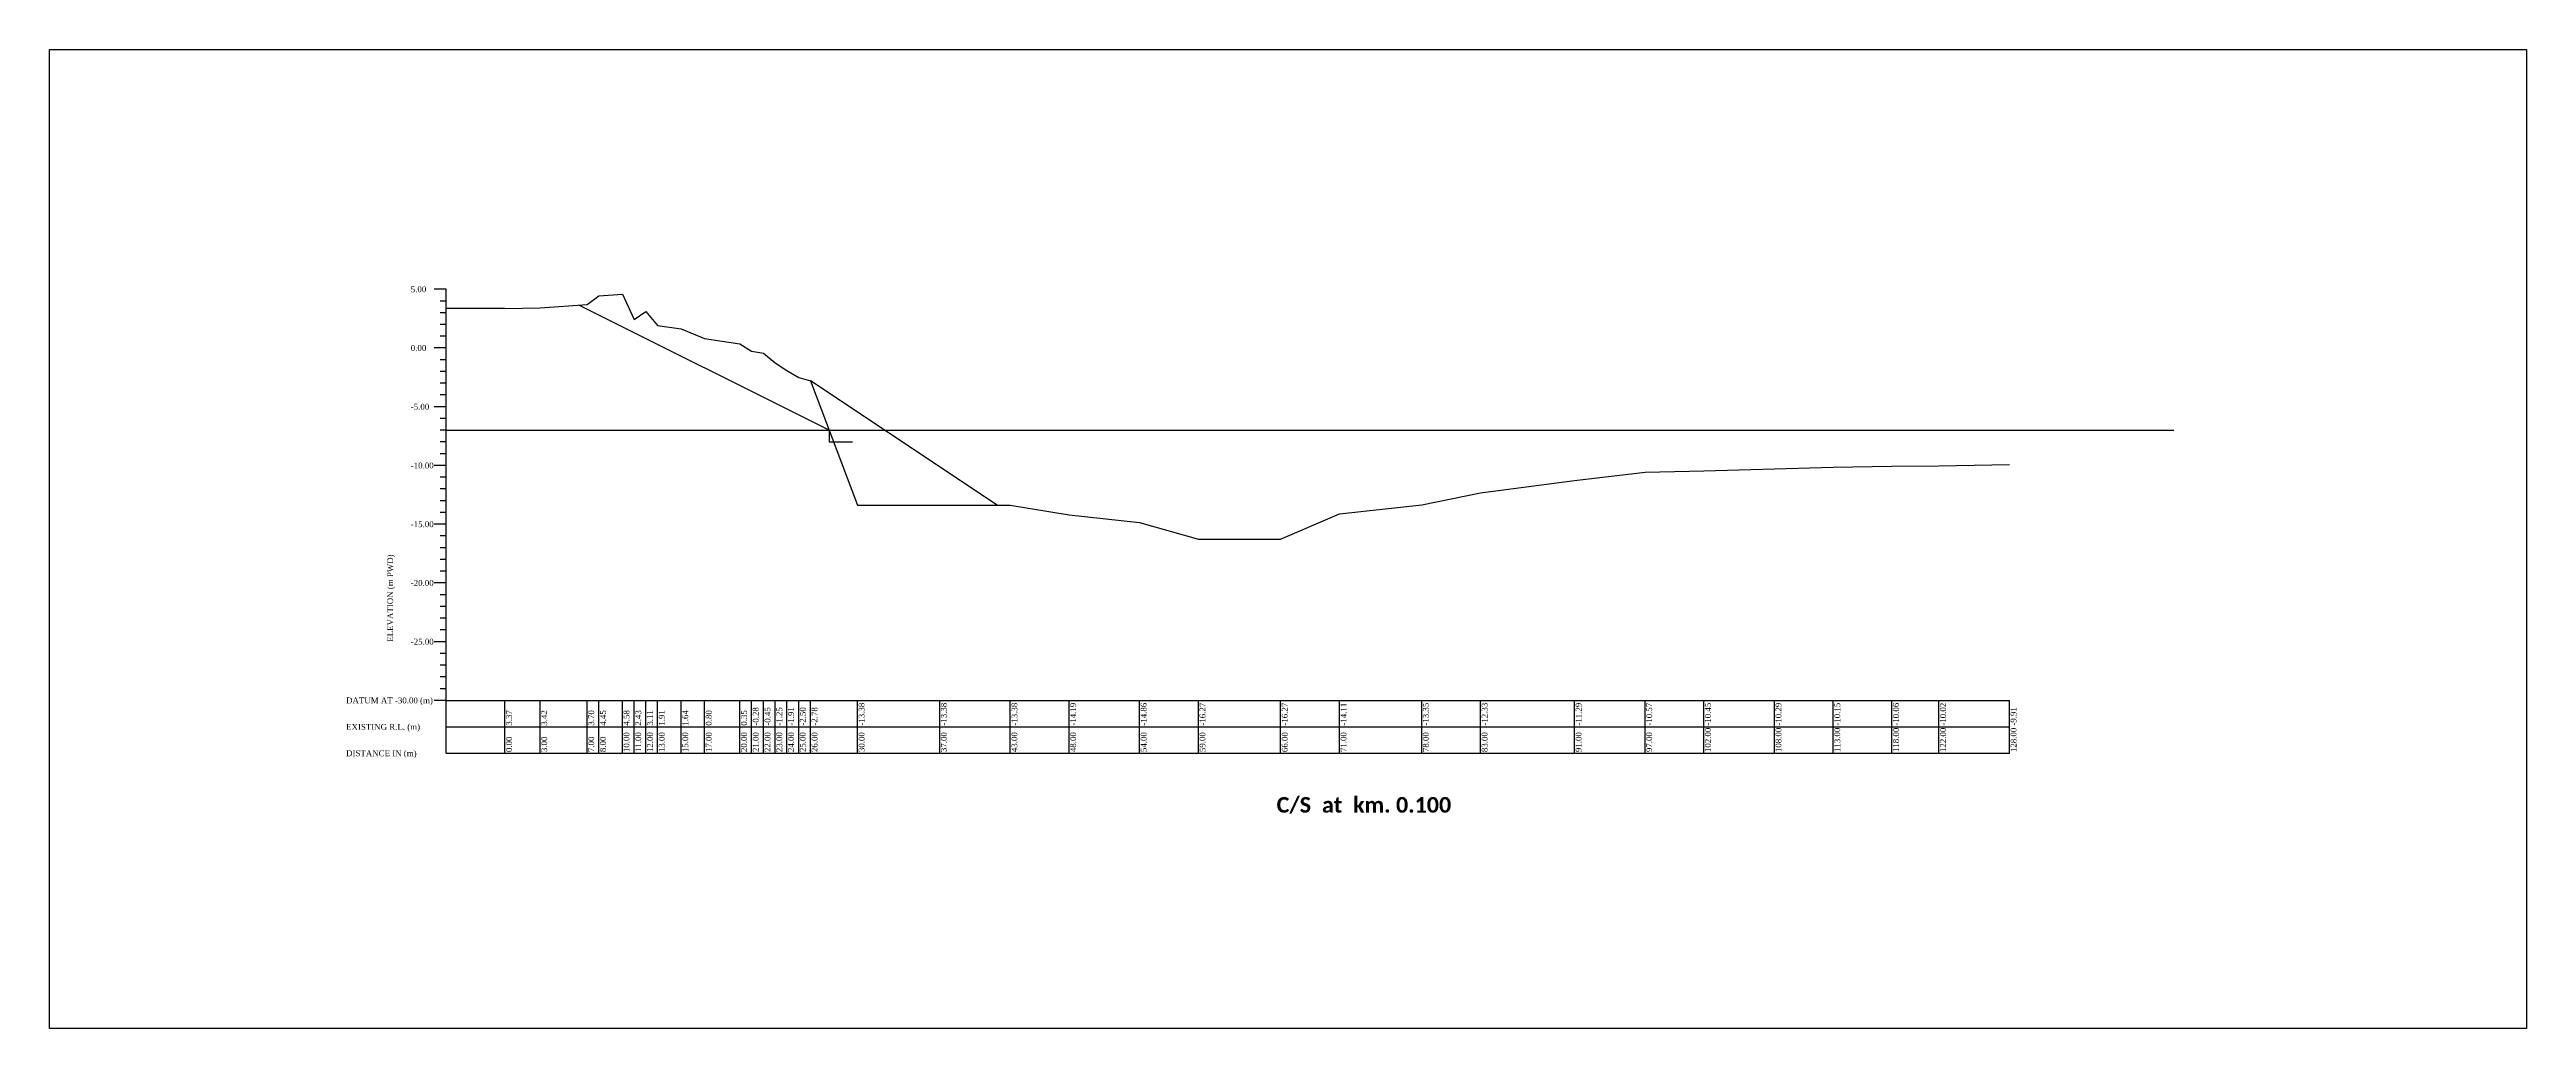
# Model space of a CAD drawing. Header units: metres. Extents: x -1354 to 3686, y -9962 to -7697.
# Drawn here: x -320.4 to -109.7, y -9393.2 to -9309.9 of the extents above; entities that cross this region are included whole.
import ezdxf

# ---------------------------------------------------------------- set-up
doc = ezdxf.new("R2010")
doc.units = ezdxf.units.M
doc.styles.add('liza', font='times.ttf', dxfattribs={"height": 2})
doc.styles.get("Standard").update_dxf_attribs({"font": 'times.ttf'})

msp = doc.modelspace()

# ---------------------------------------------------------------- linework, layer by layer
at = {"color": 3, "linetype": 'Continuous', "lineweight": -3, "ltscale": 0.5}
for p, q in [((-286.675384, -9330.315191), (-287.675384, -9330.315191)), ((-286.675384, -9331.315191), (-287.175384, -9331.315191)), ((-286.675384, -9332.315191), (-287.175384, -9332.315191)), ((-286.675384, -9369.815191), (-286.675384, -9330.315191)), ((-286.675384, -9333.315191), (-287.175384, -9333.315191)), ((-286.675384, -9334.315191), (-287.175384, -9334.315191)), ((-286.675384, -9335.315191), (-287.675384, -9335.315191)), ((-286.675384, -9336.315191), (-287.175384, -9336.315191)), ((-286.675384, -9337.315191), (-287.175384, -9337.315191)), ((-286.675384, -9338.315191), (-287.175384, -9338.315191)), ((-286.675384, -9340.315191), (-287.675384, -9340.315191)), ((-286.675384, -9339.315191), (-287.175384, -9339.315191)), ((-286.675384, -9341.315191), (-287.175384, -9341.315191)), ((-286.675384, -9342.315191), (-287.175384, -9342.315191)), ((-286.675384, -9343.315191), (-287.175384, -9343.315191)), ((-286.675384, -9344.315191), (-287.175384, -9344.315191)), ((-286.675384, -9345.315191), (-287.675384, -9345.315191)), ((-286.675384, -9346.315191), (-287.175384, -9346.315191)), ((-286.675384, -9347.315191), (-287.175384, -9347.315191)), ((-286.675384, -9348.315191), (-287.175384, -9348.315191)), ((-286.675384, -9350.315191), (-287.675384, -9350.315191)), ((-286.675384, -9349.315191), (-287.175384, -9349.315191)), ((-286.675384, -9351.315191), (-287.175384, -9351.315191)), ((-286.675384, -9352.315191), (-287.175384, -9352.315191)), ((-286.675384, -9353.315191), (-287.175384, -9353.315191)), ((-286.675384, -9355.315191), (-287.675384, -9355.315191)), ((-286.675384, -9354.315191), (-287.175384, -9354.315191)), ((-286.675384, -9356.315191), (-287.175384, -9356.315191)), ((-286.675384, -9357.315191), (-287.175384, -9357.315191)), ((-286.675384, -9358.315191), (-287.175384, -9358.315191)), ((-286.675384, -9359.315191), (-287.175384, -9359.315191)), ((-286.675384, -9360.315191), (-287.675384, -9360.315191)), ((-286.675384, -9361.315191), (-287.175384, -9361.315191)), ((-286.675384, -9362.315191), (-287.175384, -9362.315191)), ((-286.675384, -9363.315191), (-287.175384, -9363.315191)), ((-286.675384, -9365.315191), (-287.675384, -9365.315191)), ((-286.675384, -9364.315191), (-287.175384, -9364.315191)), ((-286.675384, -9365.315191), (-153.675384, -9365.315191)), ((-281.675384, -9369.815191), (-281.675384, -9365.315191)), ((-278.675384, -9369.815191), (-278.675384, -9365.315191)), ((-274.675384, -9369.815191), (-274.675384, -9365.315191)), ((-273.675384, -9369.815191), (-273.675384, -9365.315191)), ((-271.675384, -9369.815191), (-271.675384, -9365.315191)), ((-270.675384, -9369.815191), (-270.675384, -9365.315191)), ((-269.675384, -9369.815191), (-269.675384, -9365.315191)), ((-268.675384, -9369.815191), (-268.675384, -9365.315191)), ((-266.675384, -9369.815191), (-266.675384, -9365.315191)), ((-264.675384, -9369.815191), (-264.675384, -9365.315191)), ((-261.675384, -9369.815191), (-261.675384, -9365.315191)), ((-260.675384, -9369.815191), (-260.675384, -9365.315191)), ((-259.675384, -9369.815191), (-259.675384, -9365.315191)), ((-258.675384, -9369.815191), (-258.675384, -9365.315191)), ((-257.675384, -9369.815191), (-257.675384, -9365.315191)), ((-256.675384, -9369.815191), (-256.675384, -9365.315191)), ((-255.675384, -9369.815191), (-255.675384, -9365.315191)), ((-251.675384, -9369.815191), (-251.675384, -9365.315191)), ((-244.675384, -9369.815191), (-244.675384, -9365.315191)), ((-238.675384, -9369.815191), (-238.675384, -9365.315191)), ((-233.675384, -9369.815191), (-233.675384, -9365.315191)), ((-227.675384, -9369.815191), (-227.675384, -9365.315191)), ((-222.675384, -9369.815191), (-222.675384, -9365.315191)), ((-215.675384, -9369.815191), (-215.675384, -9365.315191)), ((-210.675384, -9369.815191), (-210.675384, -9365.315191)), ((-203.675384, -9369.815191), (-203.675384, -9365.315191)), ((-198.675384, -9369.815191), (-198.675384, -9365.315191)), ((-190.675384, -9369.815191), (-190.675384, -9365.315191)), ((-184.675384, -9369.815191), (-184.675384, -9365.315191)), ((-179.675384, -9369.815191), (-179.675384, -9365.315191)), ((-173.675384, -9369.815191), (-173.675384, -9365.315191)), ((-168.675384, -9369.815191), (-168.675384, -9365.315191)), ((-163.675384, -9369.815191), (-163.675384, -9365.315191)), ((-159.675384, -9369.815191), (-159.675384, -9365.315191)), ((-153.675384, -9369.815191), (-153.675384, -9365.315191)), ((-286.675384, -9367.565191), (-153.675384, -9367.565191)), ((-286.675384, -9369.815191), (-153.675384, -9369.815191))]:
    msp.add_line(p, q, dxfattribs=at)
at = {"color": 0, "linetype": 'Continuous', "lineweight": -3, "ltscale": 0.5}
for p, q in [((-281.675384, -9331.945191), (-286.675384, -9331.945191)), ((-254.083158, -9342.315191), (-275.386843, -9331.663349)), ((-239.776884, -9348.695191), (-255.675384, -9338.096191)), ((-286.675384, -9342.315191), (-139.679317, -9342.315191)), ((-254.083158, -9342.315191), (-254.083158, -9343.315191)), ((-254.083158, -9343.315191), (-252.083158, -9343.315191))]:
    msp.add_line(p, q, dxfattribs=at)
at = {"color": 3, "linetype": 'Continuous', "lineweight": -3, "ltscale": 0.5}
msp.add_lwpolyline([(-320.404438, -9309.905766), (-109.693748, -9309.905766), (-109.693748, -9393.242613), (-320.404438, -9393.242613)], close=True, dxfattribs=at)
msp.add_lwpolyline([(-281.675384, -9331.945191), (-278.675384, -9331.895191), (-274.675384, -9331.613191), (-273.675384, -9330.866191), (-271.675384, -9330.732191), (-270.675384, -9332.889191), (-269.675384, -9332.205191), (-268.675384, -9333.400191), (-266.675384, -9333.679191), (-264.675384, -9334.516191), (-261.675384, -9334.966191), (-260.675384, -9335.596191), (-259.675384, -9335.766191), (-258.675384, -9336.566191), (-257.675384, -9337.226191), (-256.675384, -9337.816191), (-255.675384, -9338.096191), (-251.675384, -9348.695191), (-244.675384, -9348.695191), (-238.675384, -9348.695191), (-233.675384, -9349.505191), (-227.675384, -9350.175191), (-222.675384, -9351.585191), (-215.675384, -9351.585191), (-210.675384, -9349.425191), (-203.675384, -9348.665191), (-198.675384, -9347.645191), (-190.675384, -9346.605191), (-184.675384, -9345.885191), (-179.675384, -9345.765191), (-173.675384, -9345.605191), (-168.675384, -9345.465191), (-163.675384, -9345.375191), (-159.675384, -9345.335191), (-153.675384, -9345.225191)], dxfattribs=at)

# ---------------------------------------------------------------- texts
at = {"color": 3, "linetype": 'Continuous', "lineweight": -3, "ltscale": 0.5, "char_height": 0.5, "attachment_point": 1, "style": 'liza'}
for s, insert, width in [('5.00', (-289.675384, -9330.065191), 2), ('0.00', (-289.675384, -9335.065191), 2), ('-5.00', (-289.675384, -9340.065191), 2), ('-10.00', (-289.675384, -9345.065191), 2), ('-15.00', (-289.675384, -9350.065191), 2), ('-20.00', (-289.675384, -9355.065191), 2), ('-25.00', (-289.675384, -9360.065191), 2), ('DATUM AT -30.00 (m)', (-295.175384, -9365.065191), 7.5), ('EXISTING R.L. (m)', (-295.175384, -9367.315191), 7.5), ('DISTANCE IN (m)', (-295.175384, -9369.565191), 7.5)]:
    msp.add_mtext(s, dxfattribs=dict(at, insert=insert, width=width))
at = {"color": 3, "linetype": 'Continuous', "lineweight": -3, "ltscale": 0.5, "char_height": 0.5, "attachment_point": 1, "rotation": 90, "style": 'liza'}
for s, insert, width in [('ELEVATION (m PWD)', (-291.675384, -9360.315191), 10), ('-0.28', (-260.575384, -9367.465191), 2.15), ('-0.45', (-259.575384, -9367.465191), 2.15), ('-1.25', (-258.575384, -9367.465191), 2.15), ('-1.91', (-257.575384, -9367.465191), 2.15), ('-2.50', (-256.575384, -9367.465191), 2.15), ('-2.78', (-255.575384, -9367.465191), 2.15), ('-13.38', (-251.575384, -9367.465191), 2.15), ('-13.38', (-244.575384, -9367.465191), 2.15), ('-13.38', (-238.575384, -9367.465191), 2.15), ('-14.19', (-233.575384, -9367.465191), 2.15), ('-14.86', (-227.575384, -9367.465191), 2.15), ('-16.27', (-222.575384, -9367.465191), 2.15), ('-16.27', (-215.575384, -9367.465191), 2.15), ('-14.11', (-210.575384, -9367.465191), 2.15), ('-13.35', (-203.575384, -9367.465191), 2.15), ('-12.33', (-198.575384, -9367.465191), 2.15), ('-11.29', (-190.575384, -9367.465191), 2.15), ('-10.57', (-184.575384, -9367.465191), 2.15), ('-10.45', (-179.575384, -9367.465191), 2.15), ('-10.29', (-173.575384, -9367.465191), 2.15), ('-10.15', (-168.575384, -9367.465191), 2.15), ('-10.06', (-163.575384, -9367.465191), 2.15), ('-10.02', (-159.575384, -9367.465191), 2.15), ('-9.91', (-153.575384, -9367.465191), 2.15), ('3.37', (-281.575384, -9367.465191), 2.15), ('3.42', (-278.575384, -9367.465191), 2.15), ('3.70', (-274.575384, -9367.465191), 2.15), ('4.45', (-273.575384, -9367.465191), 2.15), ('4.58', (-271.575384, -9367.465191), 2.15), ('10.00', (-271.575384, -9369.715191), 2.15), ('11.00', (-270.575384, -9369.715191), 2.15), ('2.43', (-270.575384, -9367.465191), 2.15), ('12.00', (-269.575384, -9369.715191), 2.15), ('3.11', (-269.575384, -9367.465191), 2.15), ('13.00', (-268.575384, -9369.715191), 2.15), ('1.91', (-268.575384, -9367.465191), 2.15), ('15.00', (-266.575384, -9369.715191), 2.15), ('1.64', (-266.575384, -9367.465191), 2.15), ('0.80', (-264.575384, -9367.465191), 2.15), ('17.00', (-264.575384, -9369.715191), 2.15), ('0.35', (-261.575384, -9367.465191), 2.15), ('20.00', (-261.575384, -9369.715191), 2.15), ('21.00', (-260.575384, -9369.715191), 2.15), ('22.00', (-259.575384, -9369.715191), 2.15), ('23.00', (-258.575384, -9369.715191), 2.15), ('24.00', (-257.575384, -9369.715191), 2.15), ('25.00', (-256.575384, -9369.715191), 2.15), ('26.00', (-255.575384, -9369.715191), 2.15), ('30.00', (-251.575384, -9369.715191), 2.15), ('37.00', (-244.575384, -9369.715191), 2.15), ('43.00', (-238.575384, -9369.715191), 2.15), ('48.00', (-233.575384, -9369.715191), 2.15), ('54.00', (-227.575384, -9369.715191), 2.15), ('59.00', (-222.575384, -9369.715191), 2.15), ('66.00', (-215.575384, -9369.715191), 2.15), ('71.00', (-210.575384, -9369.715191), 2.15), ('78.00', (-203.575384, -9369.715191), 2.15), ('83.00', (-198.575384, -9369.715191), 2.15), ('91.00', (-190.575384, -9369.715191), 2.15), ('97.00', (-184.575384, -9369.715191), 2.15), ('102.00', (-179.575384, -9369.715191), 2.15), ('108.00', (-173.575384, -9369.715191), 2.15), ('113.00', (-168.575384, -9369.715191), 2.15), ('118.00', (-163.575384, -9369.715191), 2.15), ('122.00', (-159.575384, -9369.715191), 2.15), ('128.00', (-153.575384, -9369.715191), 2.15), ('0.00', (-281.575384, -9369.715191), 2.15), ('3.00', (-278.575384, -9369.715191), 2.15), ('7.00', (-274.575384, -9369.715191), 2.15), ('8.00', (-273.575384, -9369.715191), 2.15)]:
    msp.add_mtext(s, dxfattribs=dict(at, insert=insert, width=width))
at = {"color": 0, "linetype": 'ByBlock', "lineweight": 30, "insert": (-216.015949, -9373.539993), "char_height": 1.32684107, "width": 81.78181267, "attachment_point": 1}
msp.add_mtext('{\\fCalibri|b1|i0|c0|p34;\\C256;C/S  at  km. 0.100}', dxfattribs=at)

doc.saveas('drawing.dxf')
